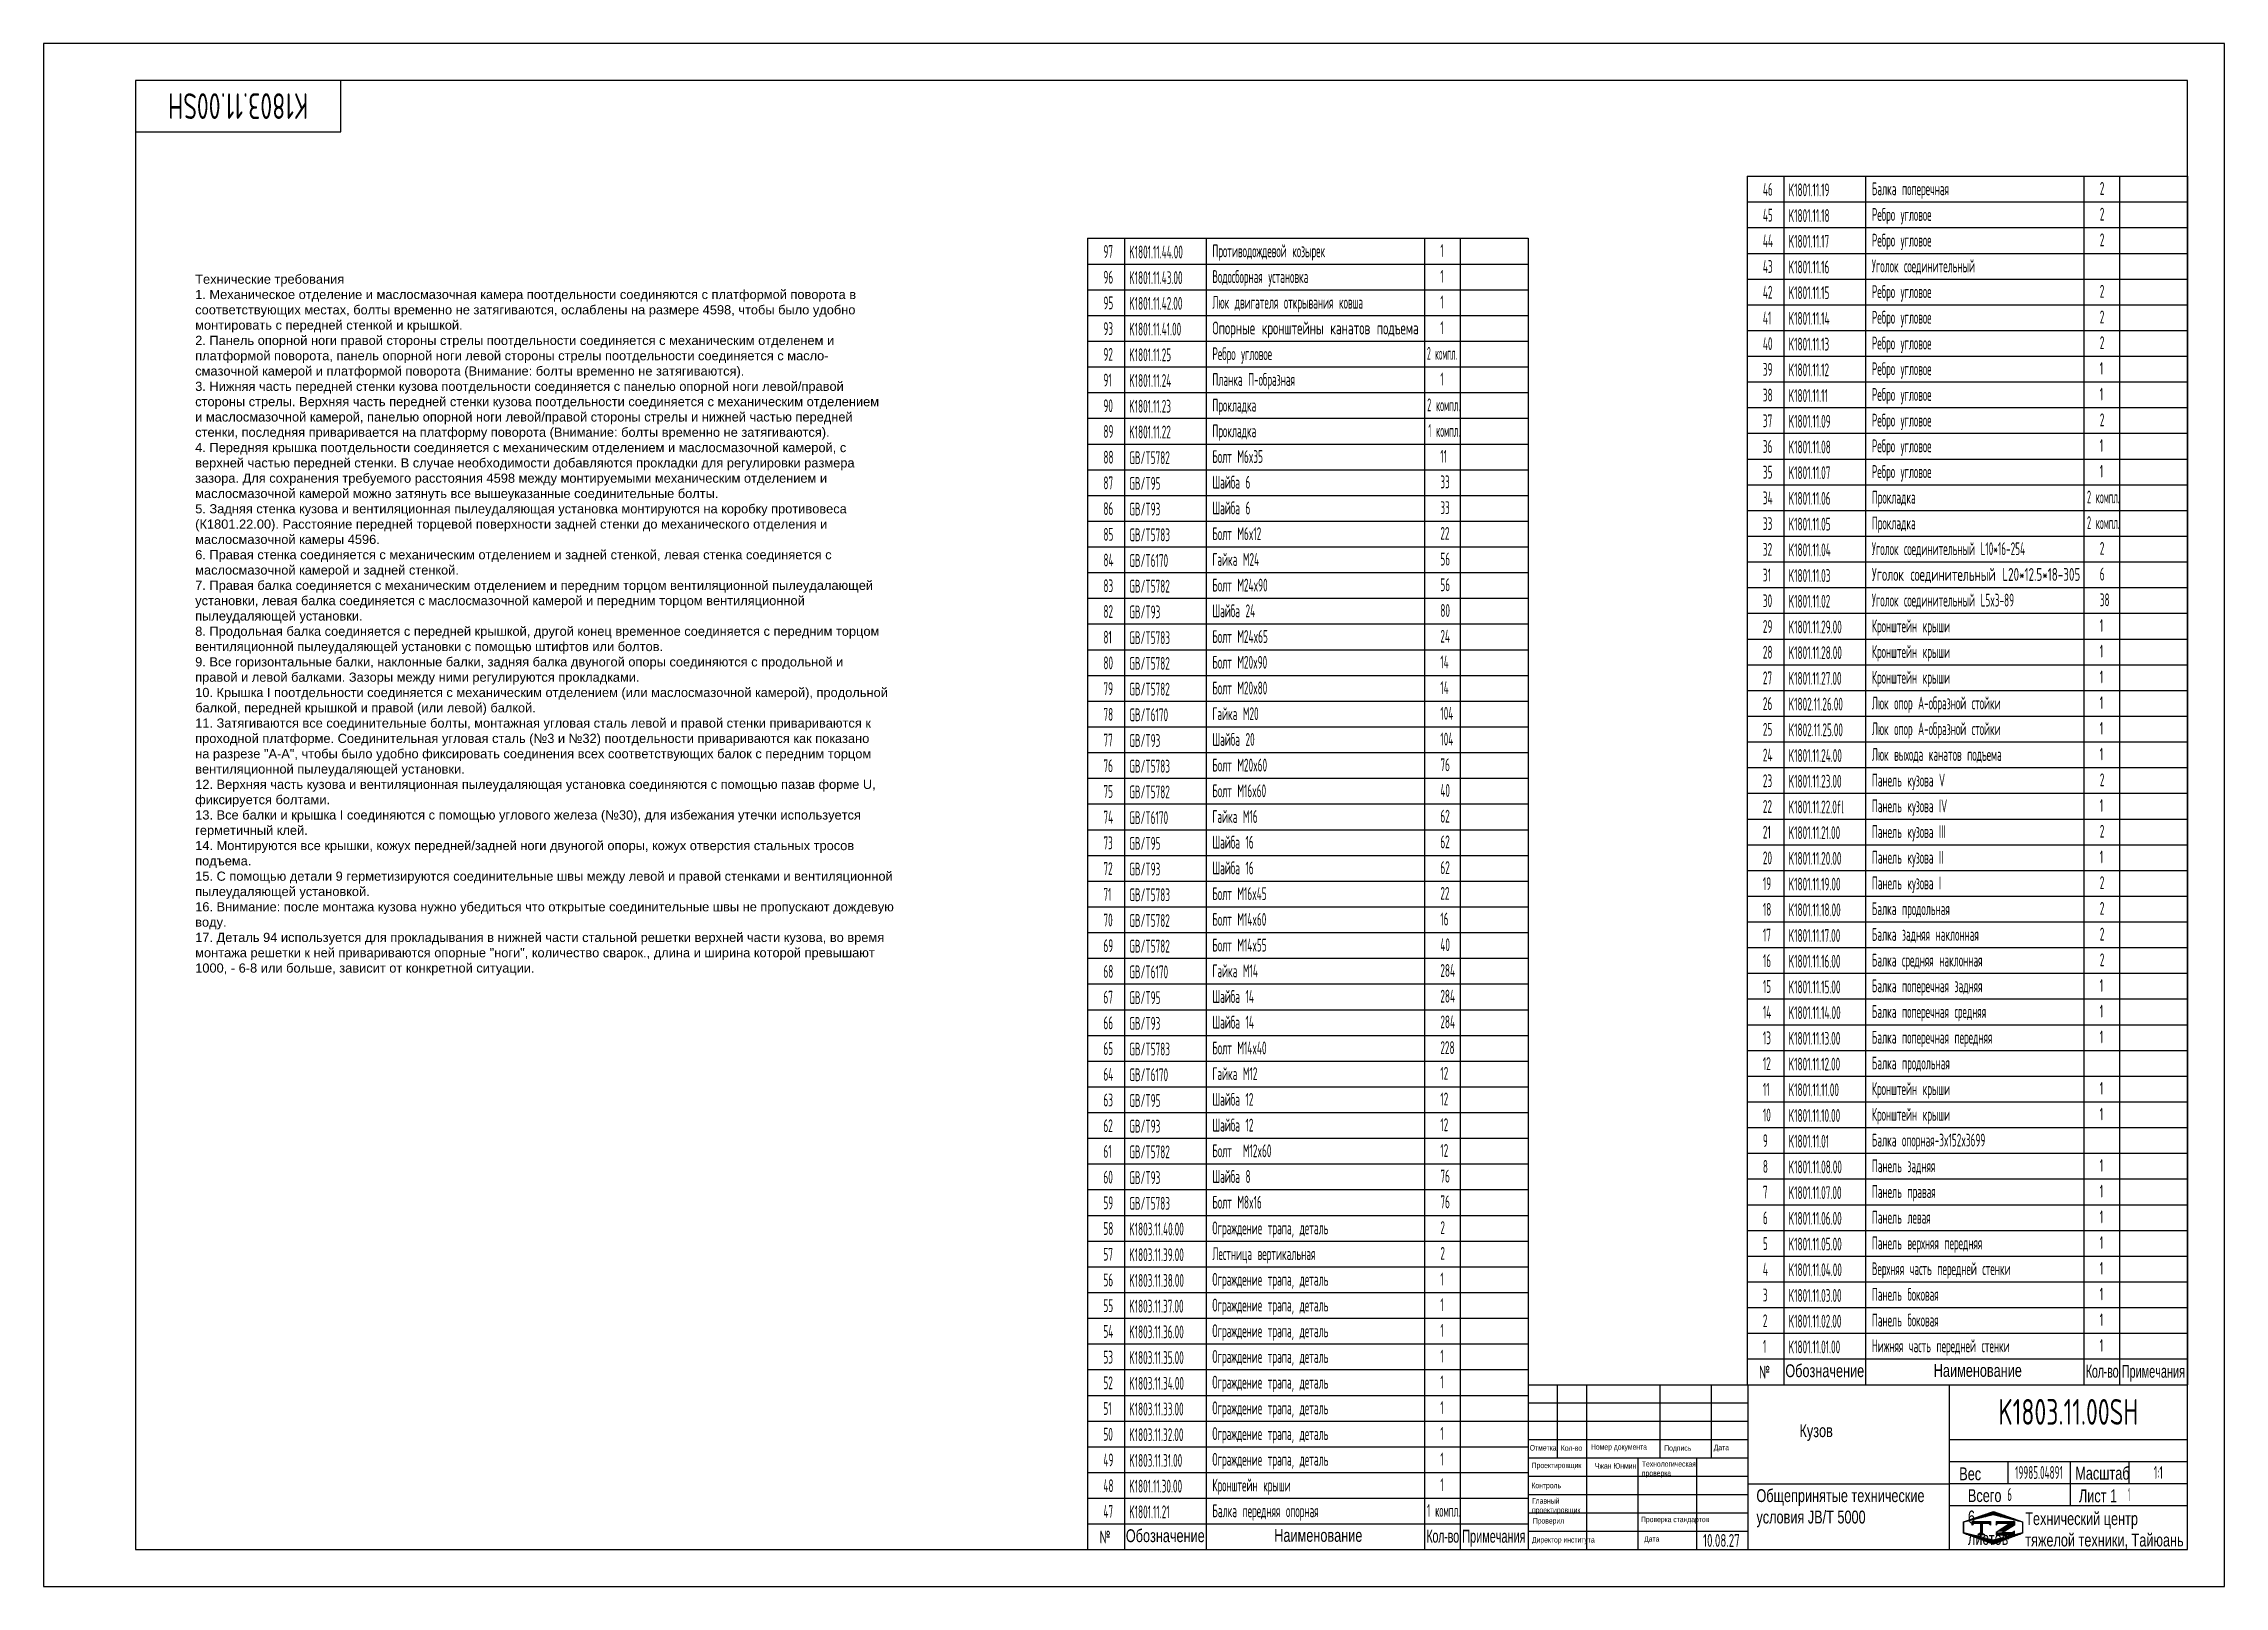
# Model space of a CAD drawing. Header units: millimetres. Extents: x -24 to 570, y 533 to 953.
import ezdxf
from ezdxf.enums import TextEntityAlignment as Align

# ---------------------------------------------------------------- set-up
doc = ezdxf.new("R2010")
doc.units = ezdxf.units.MM
doc.header["$LTSCALE"] = 10
doc.linetypes.add('F', pattern=[0.75, 0.5, -0.25])
for name, color, linetype in [('01', 7, 'Continuous'), ('02', 1, 'Continuous'), ('04', 2, 'F'), ('11', 3, 'Continuous'), ('THICK', 7, 'Continuous')]:
    doc.layers.add(name, color=color, linetype=linetype)
doc.styles.add('HZLIB', font='TXT.shx', dxfattribs={"width": 0.5, "height": 3.5})
doc.styles.get("Standard").update_dxf_attribs({"font": 'isocp', "width": 0.707, "bigfont": 'intecad.shx'})

msp = doc.modelspace()

# ---------------------------------------------------------------- texts
at = {"style": 'HZLIB', "width": 0.5}
for s, p in [('46', (444.59, 911.73)), ('K1801.11.19', (451.6, 911.6)), ('Балка поперечная', (474.27, 911.9)), ('2', (536.36, 911.99)), ('45', (444.59, 904.73)), ('K1801.11.18', (451.6, 904.6)), ('Ребро угловое', (474.27, 904.9)), ('2', (536.36, 904.99)), ('97', (264.96, 894.82)), ('K1801.11.44.00', (271.98, 894.69)), ('Противодождевой козырек', (294.64, 894.99)), ('1', (356.74, 895.08)), ('44', (444.59, 897.73)), ('K1801.11.17', (451.6, 897.6)), ('Ребро угловое', (474.27, 897.9)), ('2', (536.36, 897.99)), ('96', (264.96, 887.82)), ('K1801.11.43.00', (271.98, 887.69)), ('Водосборная установка', (294.64, 887.99)), ('1', (356.74, 888.08)), ('43', (444.59, 890.73)), ('K1801.11.16', (451.6, 890.6)), ('Уголок соединительный', (474.27, 890.9)), ('42', (444.59, 883.73)), ('K1801.11.15', (451.6, 883.6)), ('Ребро угловое', (474.27, 883.9)), ('2', (536.36, 883.99)), ('95', (264.96, 880.82)), ('K1801.11.42.00', (271.98, 880.69)), ('Люк двигателя открывания ковша', (294.64, 880.99)), ('1', (356.74, 881.08)), ('41', (444.59, 876.73)), ('K1801.11.14', (451.6, 876.6)), ('Ребро угловое', (474.27, 876.9)), ('2', (536.36, 876.99)), ('93', (264.96, 873.82)), ('K1801.11.41.00', (271.98, 873.69)), ('1', (356.74, 874.08)), ('40', (444.59, 869.73)), ('Ребро угловое', (474.27, 869.9)), ('2', (536.36, 869.99)), ('92', (264.96, 866.82)), ('K1801.11.25', (271.98, 866.69)), ('Ребро угловое', (294.64, 866.99)), ('K1801.11.13', (451.6, 869.6)), ('91', (264.96, 859.82)), ('K1801.11.24', (271.98, 859.69)), ('Планка П-образная', (294.64, 859.99)), ('1', (356.74, 860.08)), ('39', (444.59, 862.73)), ('K1801.11.12', (451.6, 862.6)), ('Ребро угловое', (474.27, 862.9)), ('1', (536.36, 862.99)), ('90', (264.96, 852.82)), ('K1801.11.23', (271.98, 852.69)), ('Прокладка', (294.64, 852.99)), ('38', (444.59, 855.73)), ('K1801.11.11', (451.6, 855.6)), ('Ребро угловое', (474.27, 855.9)), ('1', (536.36, 855.99)), ('Прокладка', (294.64, 845.99)), ('37', (444.59, 848.73)), ('K1801.11.09', (451.6, 848.6)), ('Ребро угловое', (474.27, 848.9)), ('2', (536.36, 848.99)), ('89', (264.96, 845.82)), ('K1801.11.22', (271.98, 845.69)), ('36', (444.59, 841.73)), ('K1801.11.08', (451.6, 841.6)), ('Ребро угловое', (474.27, 841.9)), ('1', (536.36, 841.99)), ('88', (264.96, 838.82)), ('GB/T5782', (271.98, 838.69)), ('Болт M6x35', (294.64, 838.99)), ('11', (356.74, 839.08)), ('35', (444.59, 834.73)), ('K1801.11.07', (451.6, 834.6)), ('Ребро угловое', (474.27, 834.9)), ('1', (536.36, 834.99)), ('87', (264.96, 831.82)), ('GB/T95', (271.98, 831.69)), ('Шайба 6', (294.64, 831.99)), ('33', (356.74, 832.08)), ('86', (264.96, 824.82)), ('GB/T93', (271.98, 824.69)), ('Шайба 6', (294.64, 824.99)), ('33', (356.74, 825.08)), ('34', (444.59, 827.73)), ('K1801.11.06', (451.6, 827.6)), ('Прокладка', (474.27, 827.9)), ('85', (264.96, 817.82)), ('GB/T5783', (271.98, 817.69)), ('Болт M6x12', (294.64, 817.99)), ('22', (356.74, 818.08)), ('33', (444.59, 820.73)), ('K1801.11.05', (451.6, 820.6)), ('Прокладка', (474.27, 820.9)), ('84', (264.96, 810.82)), ('GB/T6170', (271.98, 810.69)), ('Гайка M24', (294.64, 810.99)), ('56', (356.74, 811.08)), ('32', (444.59, 813.73)), ('K1801.11.04', (451.6, 813.6)), ('Уголок соединительный L10*16-254', (474.27, 813.9)), ('2', (536.36, 813.99)), ('31', (444.59, 806.73)), ('K1801.11.03', (451.6, 806.6)), ('6', (536.36, 806.99)), ('83', (264.96, 803.82)), ('GB/T5782', (271.98, 803.69)), ('Болт M24x90', (294.64, 803.99)), ('56', (356.74, 804.08)), ('30', (444.59, 799.73)), ('K1801.11.02', (451.6, 799.6)), ('Уголок соединительный L5x3-89', (474.27, 799.9)), ('38', (536.36, 799.99)), ('82', (264.96, 796.82)), ('GB/T93', (271.98, 796.69)), ('Шайба 24', (294.64, 796.99)), ('80', (356.74, 797.08)), ('29', (444.59, 792.73)), ('K1801.11.29.00', (451.6, 792.6)), ('Кронштейн крыши', (474.27, 792.9)), ('1', (536.36, 792.99)), ('81', (264.96, 789.82)), ('GB/T5783', (271.98, 789.69)), ('Болт M24x65', (294.64, 789.99)), ('24', (356.74, 790.08)), ('80', (264.96, 782.82)), ('GB/T5782', (271.98, 782.69)), ('Болт M20x90', (294.64, 782.99)), ('14', (356.74, 783.08)), ('28', (444.59, 785.73)), ('K1801.11.28.00', (451.6, 785.6)), ('Кронштейн крыши', (474.27, 785.9)), ('1', (536.36, 785.99)), ('79', (264.96, 775.82)), ('GB/T5782', (271.98, 775.69)), ('Болт M20x80', (294.64, 775.99)), ('14', (356.74, 776.08)), ('27', (444.59, 778.73)), ('K1801.11.27.00', (451.6, 778.6)), ('Кронштейн крыши', (474.27, 778.9)), ('1', (536.36, 778.99)), ('78', (264.96, 768.82)), ('GB/T6170', (271.98, 768.69)), ('Гайка M20', (294.64, 768.99)), ('104', (356.74, 769.08)), ('26', (444.59, 771.73)), ('K1802.11.26.00', (451.6, 771.6)), ('Люк опор А-образной стойки', (474.27, 771.9)), ('1', (536.36, 771.99)), ('25', (444.59, 764.73)), ('K1802.11.25.00', (451.6, 764.6)), ('Люк опор А-образной стойки', (474.27, 764.9)), ('1', (536.36, 764.99)), ('77', (264.96, 761.82)), ('GB/T93', (271.98, 761.69)), ('Шайба 20', (294.64, 761.99)), ('104', (356.74, 762.08)), ('24', (444.59, 757.73)), ('K1801.11.24.00', (451.6, 757.6)), ('Люк выхода канатов подъема', (474.27, 757.9)), ('1', (536.36, 757.99)), ('76', (264.96, 754.82)), ('GB/T5783', (271.98, 754.69)), ('Болт M20x60', (294.64, 754.99)), ('76', (356.74, 755.08)), ('Панель кузова V', (474.27, 750.9)), ('2', (536.36, 750.99)), ('75', (264.96, 747.82)), ('GB/T5782', (271.98, 747.69)), ('Болт M16x60', (294.64, 747.99)), ('40', (356.74, 748.08)), ('23', (444.59, 750.73)), ('K1801.11.23.00', (451.6, 750.6)), ('74', (264.96, 740.82)), ('GB/T6170', (271.98, 740.69)), ('Гайка M16', (294.64, 740.99)), ('62', (356.74, 741.08)), ('22', (444.59, 743.73)), ('K1801.11.22.0fl', (451.6, 743.6)), ('Панель кузова IV', (474.27, 743.9)), ('1', (536.36, 743.99)), ('73', (264.96, 733.82)), ('GB/T95', (271.98, 733.69)), ('Шайба 16', (294.64, 733.99)), ('62', (356.74, 734.08)), ('21', (444.59, 736.73)), ('K1801.11.21.00', (451.6, 736.6)), ('Панель кузова III', (474.27, 736.9)), ('2', (536.36, 736.99)), ('20', (444.59, 729.73)), ('K1801.11.20.00', (451.6, 729.6)), ('Панель кузова II', (474.27, 729.9)), ('1', (536.36, 729.99)), ('72', (264.96, 726.82)), ('GB/T93', (271.98, 726.69)), ('Шайба 16', (294.64, 726.99)), ('62', (356.74, 727.08)), ('19', (444.59, 722.73)), ('K1801.11.19.00', (451.6, 722.6)), ('Панель кузова I', (474.27, 722.9)), ('2', (536.36, 722.99)), ('71', (264.96, 719.82)), ('GB/T5783', (271.98, 719.69)), ('Болт M16x45', (294.64, 719.99)), ('22', (356.74, 720.08)), ('18', (444.59, 715.73)), ('K1801.11.18.00', (451.6, 715.6)), ('Балка продольная', (474.27, 715.9)), ('2', (536.36, 715.99)), ('70', (264.96, 712.82)), ('GB/T5782', (271.98, 712.69)), ('Болт M14x60', (294.64, 712.99)), ('16', (356.74, 713.08)), ('69', (264.96, 705.82)), ('GB/T5782', (271.98, 705.69)), ('Болт M14x55', (294.64, 705.99)), ('40', (356.74, 706.08)), ('17', (444.59, 708.73)), ('K1801.11.17.00', (451.6, 708.6)), ('Балка задняя наклонная', (474.27, 708.9)), ('2', (536.36, 708.99)), ('68', (264.96, 698.82)), ('GB/T6170', (271.98, 698.69)), ('Гайка M14', (294.64, 698.99)), ('284', (356.74, 699.08)), ('16', (444.59, 701.73)), ('K1801.11.16.00', (451.6, 701.6)), ('Балка средняя наклонная', (474.27, 701.9)), ('2', (536.36, 701.99)), ('67', (264.96, 691.82)), ('GB/T95', (271.98, 691.69)), ('Шайба 14', (294.64, 691.99)), ('284', (356.74, 692.08)), ('15', (444.59, 694.73)), ('K1801.11.15.00', (451.6, 694.6)), ('Балка поперечная задняя', (474.27, 694.9)), ('1', (536.36, 694.99)), ('14', (444.59, 687.73)), ('K1801.11.14.00', (451.6, 687.6)), ('Балка поперечная средняя', (474.27, 687.9)), ('1', (536.36, 687.99)), ('66', (264.96, 684.82)), ('GB/T93', (271.98, 684.69)), ('Шайба 14', (294.64, 684.99)), ('284', (356.74, 685.08)), ('13', (444.59, 680.73)), ('K1801.11.13.00', (451.6, 680.6)), ('Балка поперечная передняя', (474.27, 680.9)), ('1', (536.36, 680.99)), ('65', (264.96, 677.82)), ('GB/T5783', (271.98, 677.69)), ('Болт M14x40', (294.64, 677.99)), ('228', (356.74, 678.08)), ('12', (444.59, 673.73)), ('Балка продольная', (474.27, 673.9)), ('64', (264.96, 670.82)), ('GB/T6170', (271.98, 670.69)), ('Гайка M12', (294.64, 670.99)), ('12', (356.74, 671.08)), ('K1801.11.12.00', (451.6, 673.6)), ('63', (264.96, 663.82)), ('GB/T95', (271.98, 663.69)), ('Шайба 12', (294.64, 663.99)), ('12', (356.74, 664.08)), ('11', (444.59, 666.73)), ('K1801.11.11.00', (451.6, 666.6)), ('Кронштейн крыши', (474.27, 666.9)), ('1', (536.36, 666.99)), ('62', (264.96, 656.82)), ('GB/T93', (271.98, 656.69)), ('Шайба 12', (294.64, 656.99)), ('12', (356.74, 657.08)), ('10', (444.59, 659.73)), ('K1801.11.10.00', (451.6, 659.6)), ('Кронштейн крыши', (474.27, 659.9)), ('1', (536.36, 659.99)), ('Болт  M12x60', (294.64, 649.99)), ('12', (356.74, 650.08)), ('9', (444.59, 652.73)), ('K1801.11.01', (451.6, 652.6)), ('Балка опорная-3x152x3699', (474.27, 652.9)), ('61', (264.96, 649.82)), ('GB/T5782', (271.98, 649.69)), ('8', (444.59, 645.73)), ('K1801.11.08.00', (451.6, 645.6)), ('Панель задняя', (474.27, 645.9)), ('1', (536.36, 645.99)), ('60', (264.96, 642.82)), ('GB/T93', (271.98, 642.69)), ('Шайба 8', (294.64, 642.99)), ('76', (356.74, 643.08)), ('7', (444.59, 638.73)), ('K1801.11.07.00', (451.6, 638.6)), ('Панель правая', (474.27, 638.9)), ('1', (536.36, 638.99)), ('59', (264.96, 635.82)), ('GB/T5783', (271.98, 635.69)), ('Болт M8x16', (294.64, 635.99)), ('76', (356.74, 636.08)), ('58', (264.96, 628.82)), ('K1803.11.40.00', (271.98, 628.69)), ('Ограждение трапа, деталь', (294.64, 628.99)), ('2', (356.74, 629.08)), ('6', (444.59, 631.73)), ('K1801.11.06.00', (451.6, 631.6)), ('Панель левая', (474.27, 631.9)), ('1', (536.36, 631.99)), ('57', (264.96, 621.82)), ('K1803.11.39.00', (271.98, 621.69)), ('Лестница вертикальная', (294.64, 621.99)), ('2', (356.74, 622.08)), ('5', (444.59, 624.73)), ('K1801.11.05.00', (451.6, 624.6)), ('Панель верхняя передняя', (474.27, 624.9)), ('1', (536.36, 624.99)), ('56', (264.96, 614.82)), ('K1803.11.38.00', (271.98, 614.69)), ('Ограждение трапа, деталь', (294.64, 614.99)), ('1', (356.74, 615.08)), ('4', (444.59, 617.73)), ('K1801.11.04.00', (451.6, 617.6)), ('Верхняя часть передней стенки', (474.27, 617.9)), ('1', (536.36, 617.99)), ('3', (444.59, 610.73)), ('K1801.11.03.00', (451.6, 610.6)), ('Панель боковая', (474.27, 610.9)), ('1', (536.36, 610.99)), ('55', (264.96, 607.82)), ('K1803.11.37.00', (271.98, 607.69)), ('Ограждение трапа, деталь', (294.64, 607.99)), ('1', (356.74, 608.08)), ('2', (444.59, 603.73)), ('K1801.11.02.00', (451.6, 603.6)), ('Панель боковая', (474.27, 603.9)), ('1', (536.36, 603.99)), ('54', (264.96, 600.82)), ('K1803.11.36.00', (271.98, 600.69)), ('Ограждение трапа, деталь', (294.64, 600.99)), ('1', (356.74, 601.08)), ('1', (444.59, 596.73)), ('K1801.11.01.00', (451.6, 596.6)), ('Нижняя часть передней стенки', (474.27, 596.9)), ('1', (536.36, 596.99)), ('53', (264.96, 593.82)), ('K1803.11.35.00', (271.98, 593.69)), ('Ограждение трапа, деталь', (294.64, 593.99)), ('1', (356.74, 594.08)), ('52', (264.96, 586.82)), ('K1803.11.34.00', (271.98, 586.69)), ('Ограждение трапа, деталь', (294.64, 586.99)), ('1', (356.74, 587.08)), ('51', (264.96, 579.82)), ('K1803.11.33.00', (271.98, 579.69)), ('Ограждение трапа, деталь', (294.64, 579.99)), ('1', (356.74, 580.08)), ('50', (264.96, 572.82)), ('K1803.11.32.00', (271.98, 572.69)), ('Ограждение трапа, деталь', (294.64, 572.99)), ('1', (356.74, 573.08)), ('49', (264.96, 565.82)), ('K1803.11.31.00', (271.98, 565.69)), ('Ограждение трапа, деталь', (294.64, 565.99)), ('1', (356.74, 566.08)), ('48', (264.96, 558.82)), ('K1801.11.30.00', (271.98, 558.69)), ('Кронштейн крыши', (294.64, 558.99)), ('1', (356.74, 559.08)), ('47', (264.96, 551.82)), ('K1801.11.21', (271.98, 551.69)), ('Балка передняя опорная', (294.64, 551.99))]:
    msp.add_text(s, height=3.5, dxfattribs=at).set_placement(p)
at = {"style": 'HZLIB'}
for s, width, p, p2 in [('Опорные кронштейны канатов подъема', 0.476841, (294.64, 873.99), (350.83, 873.99)), ('2 компл.', 0.333659, (353.11, 867.08), (361.28, 867.08)), ('2 компл.', 0.365208, (353.15, 853.08), (362.1, 853.08)), ('1 компл.', 0.370032, (353.47, 846.08), (362.1, 846.08)), ('2 компл.', 0.361009, (532.88, 827.99), (541.73, 827.99)), ('2 компл.', 0.361009, (532.88, 820.99), (541.73, 820.99)), ('Уголок соединительный L20*12.5*18-305', 0.467906, (474.27, 806.9), (531.04, 806.9)), ('1 компл.', 0.384914, (353.12, 552.08), (362.1, 552.08))]:
    msp.add_text(s, height=3.5, dxfattribs=dict(at, width=width)).set_placement(p, p2, align=Align.FIT)
at = {"attachment_point": 1}
for s, insert, char_height in [('{\\fArial|b0|i0|c204|p34;\\W1;\\C3;Технические требования\\P1. Механическое отделение и маслосмазочная камера поотдельности соединяются с платформой поворота в\\Pсоответствующих местах, болты временно не затягиваются, ослаблены на размере 4598, чтобы было удобно \\Pмонтировать с передней стенкой и крышкой.\\P2. Панель опорной ноги правой стороны стрелы поотдельности соединяется с механическим отделенем и \\Pплатформой поворота, панель опорной ноги левой стороны стрелы поотдельности соединяется с масло-\\Pсмазочной камерой и платформой поворота (Внимание: болты временно не затягиваются).\\P3. Нижняя часть передней стенки кузова поотдельности соединяется с панелью опорной ноги левой/правой\\Pстороны стрелы. Верхняя часть передней стенки кузова поотдельности соединяется с механическим отделением\\Pи маслосмазочной камерой, панелью опорной ноги левой/правой стороны стрелы и нижней частью передней\\Pстенки, последняя приваривается на платформу поворота (Внимание: болты временно не затягиваются).\\P4. Передняя крышка поотдельности соединяется с механическим отделением и маслосмазочной камерой, с\\Pверхней частью передней стенки. В случае необходимости добавляются прокладки для регулировки размера\\Pзазора. Для сохранения требуемого расстояния 4598 между монтируемыми механическим отделением и \\Pмаслосмазочной камерой можно затянуть все вышеуказанные соединительные болты.\\P5. Задняя стенка кузова и вентиляционная пылеудаляющая установка монтируются на коробку противовеса\\P(К1801.22.00). Расстояние передней торцевой поверхности задней стенки до механического отделения и\\Pмаслосмазочной камеры 4596.\\P6. Правая стенка соединяется с механическим отделением и задней стенкой, левая стенка соединяется с \\Pмаслосмазочной камерой и задней стенкой.\\P7. Правая балка соединяется с механическим отделением и передним торцом вентиляционной пылеудалающей\\Pустановки, левая балка соединяется с маслосмазочной камерой и передним торцом вентиляционной\\Pпылеудаляющей установки.\\P8. Продольная балка соединяется с передней крышкой, другой конец временное соединяется с передним торцом\\Pвентиляционной пылеудаляющей установки с помощью штифтов или болтов.\\P9. Все горизонтальные балки, наклонные балки, задняя балка двуногой опоры соединяются с продольной и \\Pправой и левой балками. Зазоры между ними регулируются прокладками.\\P10. Крышка \\fArial|b0|i0|c0|p34;I \\fArial|b0|i0|c204|p34;поотдельности соединяется с механическим отделением (или маслосмазочной камерой), продольной\\Pбалкой, передней крышкой и правой (или левой) балкой.\\P11. Затягиваются все соединительные болты, монтажная угловая сталь левой и правой стенки привариваются к\\Pпроходной платформе. Соединительная угловая сталь (№3 и №32) поотдельности привариваются как показано\\Pна разрезе "А-А", чтобы было удобно фиксировать соединения всех соответствующих балок с передним торцом\\Pвентиляционной пылеудаляющей установки.\\P12. Верхняя часть кузова и вентиляционная пылеудаляющая установка соединяются с помощью пазав форме \\fArial|b0|i0|c0|p34;U\\fArial|b0|i0|c204|p34;, \\Pфиксируется болтами.\\P13. Все балки и крышка \\fArial|b0|i0|c0|p34;I \\fArial|b0|i0|c204|p34;соединяются с помощью углового железа (№30), для избежания утечки используется\\Pгерметичный клей.\\P14. Монтируются все крышки, кожух передней/задней ноги двуногой опоры, кожух отверстия стальных тросов\\Pподъема.\\P15. С помощью детали 9 герметизируются соединительные швы между левой и правой стенками и вентиляционной\\Pпылеудаляющей установкой.\\P16. Внимание: после монтажа кузова нужно убедиться что открытые соединительные швы не пропускают дождевую\\Pводу.\\P17. Деталь 94 используется для прокладывания в нижней части стальной решетки верхней части кузова, во время\\Pмонтажа решетки к ней привариваются опорные "ноги", количество сварок., длина и ширина которой превышают\\P1000, - 6-8 или больше, зависит от конкретной ситуации.}', (17.58, 890.29), 2.5), ('{\\Fisocp,intecad|c204;№}', (443.56, 593.23), 3.5), ('{\\fArial|b0|i0|c204|p34;Обозначение}', (450.7, 593.61), 3.5), ('{\\fArial|b0|i0|c204|p34;Наименование}', (491.13, 593.69), 3.5), ('{\\fArial|b0|i0|c204|p34;\\W0.607;\\T0.95;Кол-во}', (532.56, 593.48), 3.5), ('{\\fArial|b0|i0|c204|p34;\\W0.607;Примечания}', (542.33, 593.46), 3.5), ('{\\fArial|b0|i0|c204|p34;\\C3;Кузов}', (454.56, 577.28), 3.5), ('{\\fArial|b0|i0|c204|p34;Отметка}', (381.09, 571.64), 1.5), ('{\\fArial|b0|i0|c204|p34;Кол-во}', (389.55, 571.57), 1.5), ('{\\fArial|b0|i0|c204|p34;Номер документа}', (397.77, 571.87), 1.5), ('{\\fArial|b0|i0|c204|p34;Подпись}', (417.72, 571.57), 1.5), ('{\\fArial|b0|i0|c204|p34;Дата}', (431.2, 571.72), 1.5), ('{\\fArial|b0|i0|c204|p34;Проектировщик}', (381.63, 566.85), 1.5), ('{\\fArial|b0|i0|c204|p34;\\C3;Чжан Юнмин}', (398.84, 566.7), 1.5), ('{\\fArial|b0|i0|c204|p34;Технологическая\\Pпроверка}', (411.63, 567.23), 1.5), ('{\\fArial|b0|i0|c204|p34;Вес}', (498.08, 565.55), 3.5), ('{\\fArial|b0|i0|c204|p34;Масштаб}', (529.68, 565.71), 3.5), ('{\\fArial|b0|i0|c204|p34;Контроль}', (381.55, 561.37), 1.5), ('{\\fArial|b0|i0|c204|p34;Общепринятые технические\\Pусловия \\fArial|b0|i0|c0|p34;JB/T 5000}', (442.83, 559.61), 3.5), ('{\\fArial|b0|i0|c204|p34;Лист 1}', (530.67, 559.54), 3.5), ('{\\fArial|b0|i0|c204|p34;Главный\\Pпроектировщик}', (381.7, 557.19), 1.5), ('{\\fArial|b0|i0|c204|p34;Технический центр\\Pтяжелой техники, Тайюань}', (516.05, 553.35), 3.5), ('{\\Fisocp,intecad|c204;№}', (263.93, 548.32), 3.5), ('{\\fArial|b0|i0|c204|p34;Обозначение}', (271.07, 548.7), 3.5), ('{\\fArial|b0|i0|c204|p34;Наименование}', (311.5, 548.79), 3.5), ('{\\fArial|b0|i0|c204|p34;\\W0.607;\\T0.95;Кол-во}', (352.93, 548.57), 3.5), ('{\\fArial|b0|i0|c204|p34;\\W0.607;Примечания}', (362.7, 548.55), 3.5), ('{\\fArial|b0|i0|c204|p34;Директор института}', (381.7, 546.59), 1.5), ('{\\fArial|b0|i0|c204|p34;Проверил}', (381.93, 551.76), 1.5), ('{\\fArial|b0|i0|c204|p34;Проверка стандартов}', (411.4, 552.14), 1.5), ('{\\fArial|b0|i0|c204|p34;Дата}', (412.24, 546.82), 1.5)]:
    msp.add_mtext(s, dxfattribs=dict(at, insert=insert, char_height=char_height))
at = {"insert": (500.44, 559.62), "char_height": 3.5, "width": 0.1523, "attachment_point": 1}
msp.add_mtext('{\\fArial|b0|i0|c204|p34;Всего 6 листов}', dxfattribs=at)
at = {"layer": '11', "width": 0.693499}
msp.add_text('K1803.11.00SH', height=7, rotation=180, dxfattribs=at).set_placement((48.36, 939.66), (10.23, 939.66), align=Align.FIT)
at = {"layer": '11'}
for s, height, width, p, p2 in [('K1803.11.00SH', 7, 0.693499, (508.73, 577.16), (546.86, 577.16)), ('19985.04891', 3.5, 0.541403, (513.29, 562.41), (526.29, 562.41)), ('1:1', 3.5, 0.614783, (551.06, 562.41), (553.53, 562.41)), ('6', 3.5, 0.600695, (511.16, 556.41), (512.42, 556.41)), ('1', 3.5, 0.404, (544.05, 556.41), (544.54, 556.41)), ('10.08.27', 3.5, 0.642055, (428.29, 543.91), (438.29, 543.91))]:
    msp.add_text(s, height=height, dxfattribs=dict(at, width=width)).set_placement(p, p2, align=Align.FIT)

# ---------------------------------------------------------------- blocks, each defined once
blk = doc.blocks.new('*U15', base_point=(251.96, 168.31))
at = {"layer": '01'}
for p, q in [((251.96, 168.31), (251.96, 182.31)), ((195.96, 168.31), (251.96, 168.31))]:
    blk.add_line(p, q, dxfattribs=at)
blk = doc.blocks.new('*U16')
at = {"layer": '04'}
blk.add_blockref('*U15', (0, 0), dxfattribs=at)
blk = doc.blocks.new('*U17')
at = {"layer": '01'}
for points in [[(584, 410), (25, 410)], [(25, 410), (25, 10)], [(584, 10), (584, 410)], [(25, 10), (584, 10)]]:
    blk.add_lwpolyline(points, dxfattribs=at)
at = {"layer": '02'}
for points in [[(594, 420), (0, 420)], [(0, 420), (0, 0)], [(594, 0), (594, 420)], [(0, 0), (594, 0)]]:
    blk.add_lwpolyline(points, dxfattribs=at)
blk = doc.blocks.new('*X124')
at = {"color": 0}
for p, q in [((127.06, 7.8), (132.06, 7.8)), ((127.06, 7.5), (132.06, 7.5)), ((127.06, 7.2), (127.32, 7.2)), ((128.77, 6), (130.57, 6)), ((129.23, 6.3), (131.04, 6.3)), ((129.7, 6.6), (131.51, 6.6)), ((130.16, 6.9), (131.98, 6.9)), ((130.62, 7.2), (132.06, 7.2)), ((127.84, 5.4), (129.64, 5.4)), ((128.3, 5.7), (130.1, 5.7))]:
    blk.add_line(p, q, dxfattribs=at)
blk = doc.blocks.new('*X125')
at = {"color": 0}
for p, q in [((127.06, 4.8), (132.06, 4.8)), ((127.06, 4.5), (132.06, 4.5)), ((131.84, 5.1), (132.06, 5.1))]:
    blk.add_line(p, q, dxfattribs=at)
blk = doc.blocks.new('*X123')
at = {"color": 0}
for p, q in [((122.34, 4.5), (123.72, 4.5)), ((122.82, 4.8), (123.24, 4.8))]:
    blk.add_line(p, q, dxfattribs=at)
blk = doc.blocks.new('*X122')
at = {"color": 0}
for p, q in [((120.53, 7.8), (125.53, 7.8)), ((120.53, 7.5), (125.53, 7.5)), ((120.53, 7.2), (120.79, 7.2)), ((125.27, 7.2), (125.53, 7.2))]:
    blk.add_line(p, q, dxfattribs=at)
blk = doc.blocks.new('*X121')
at = {"color": 0}
for p, q in [((118.22, 7.8), (118.32, 7.8)), ((118.22, 7.5), (118.27, 7.5)), ((118.22, 7.2), (118.27, 7.2)), ((118.22, 6.9), (118.27, 6.9)), ((118.22, 6.6), (118.27, 6.6)), ((118.22, 6.3), (118.27, 6.3)), ((118.22, 6), (118.27, 6)), ((118.94, 8.1), (119.52, 8.1)), ((119.8, 8.4), (120.72, 8.4)), ((120.66, 8.7), (121.92, 8.7)), ((121.52, 9), (123.12, 9)), ((122.38, 9.3), (124.32, 9.3)), ((123.24, 9.6), (125.52, 9.6)), ((124.1, 9.9), (128.52, 9.9)), ((124.97, 10.2), (127.67, 10.2)), ((125.83, 10.5), (126.82, 10.5)), ((127.02, 9.6), (129.37, 9.6)), ((128.22, 9.3), (130.22, 9.3)), ((129.42, 9), (131.07, 9)), ((130.62, 8.7), (131.92, 8.7)), ((131.82, 8.4), (132.77, 8.4)), ((133.02, 8.1), (133.62, 8.1)), ((134.22, 7.8), (134.32, 7.8)), ((134.27, 7.5), (134.32, 7.5)), ((134.27, 7.2), (134.32, 7.2)), ((134.27, 6.9), (134.32, 6.9)), ((134.27, 6.6), (134.32, 6.6)), ((134.27, 6.3), (134.32, 6.3)), ((134.27, 6), (134.32, 6)), ((118.22, 5.7), (118.27, 5.7)), ((118.22, 5.4), (118.27, 5.4)), ((118.22, 5.1), (118.27, 5.1)), ((118.22, 4.8), (118.27, 4.8)), ((118.79, 4.5), (119.42, 4.5)), ((119.61, 4.2), (120.62, 4.2)), ((120.43, 3.9), (121.82, 3.9)), ((121.26, 3.6), (123.02, 3.6)), ((122.08, 3.3), (124.22, 3.3)), ((122.91, 3), (125.42, 3)), ((123.73, 2.7), (128.89, 2.7)), ((124.55, 2.4), (128.07, 2.4)), ((125.38, 2.1), (127.26, 2.1)), ((126.2, 1.8), (126.45, 1.8)), ((127.12, 3), (129.7, 3)), ((128.32, 3.3), (130.51, 3.3)), ((129.52, 3.6), (131.32, 3.6)), ((130.72, 3.9), (132.14, 3.9)), ((131.92, 4.2), (132.95, 4.2)), ((133.12, 4.5), (133.76, 4.5)), ((134.27, 5.7), (134.32, 5.7)), ((134.27, 5.4), (134.32, 5.4)), ((134.27, 5.1), (134.32, 5.1)), ((134.27, 4.8), (134.32, 4.8))]:
    blk.add_line(p, q, dxfattribs=at)

# ---------------------------------------------------------------- linework, layer by layer
for p, q in [((440.29, 917.07), (440.29, 588.07)), ((440.29, 917.07), (560.29, 917.07)), ((450.29, 917.07), (450.29, 588.07)), ((472.57, 917.07), (472.57, 588.07)), ((532.04, 917.07), (532.04, 588.07)), ((541.73, 917.07), (541.73, 588.07)), ((560.29, 917.07), (560.29, 588.07)), ((440.29, 910.07), (560.29, 910.07)), ((440.29, 903.07), (560.29, 903.07)), ((260.67, 900.16), (260.67, 543.16)), ((260.67, 900.16), (380.67, 900.16)), ((270.67, 900.16), (270.67, 543.16)), ((292.94, 900.16), (292.94, 543.16)), ((352.42, 900.16), (352.42, 543.16)), ((362.1, 900.16), (362.1, 543.16)), ((380.67, 900.16), (380.67, 543.16)), ((260.67, 893.16), (380.67, 893.16)), ((440.29, 896.07), (560.29, 896.07)), ((260.67, 886.16), (380.67, 886.16)), ((440.29, 889.07), (560.29, 889.07)), ((260.67, 879.16), (380.67, 879.16)), ((440.29, 882.07), (560.29, 882.07)), ((440.29, 875.07), (560.29, 875.07)), ((260.67, 872.16), (380.67, 872.16)), ((440.29, 868.07), (560.29, 868.07)), ((260.67, 865.16), (380.67, 865.16)), ((260.67, 858.16), (380.67, 858.16)), ((440.29, 861.07), (560.29, 861.07)), ((260.67, 851.16), (380.67, 851.16)), ((440.29, 854.07), (560.29, 854.07)), ((260.67, 844.16), (380.67, 844.16)), ((440.29, 847.07), (560.29, 847.07)), ((440.29, 840.07), (560.29, 840.07)), ((260.67, 837.16), (380.67, 837.16)), ((440.29, 833.07), (560.29, 833.07)), ((260.67, 830.16), (380.67, 830.16)), ((440.29, 826.07), (560.29, 826.07)), ((260.67, 823.16), (380.67, 823.16)), ((260.67, 816.16), (380.67, 816.16)), ((440.29, 819.07), (560.29, 819.07)), ((260.67, 809.16), (380.67, 809.16)), ((440.29, 812.07), (560.29, 812.07)), ((260.67, 802.16), (380.67, 802.16)), ((440.29, 805.07), (560.29, 805.07)), ((440.29, 798.07), (560.29, 798.07)), ((260.67, 795.16), (380.67, 795.16)), ((440.29, 791.07), (560.29, 791.07)), ((260.67, 788.16), (380.67, 788.16)), ((260.67, 781.16), (380.67, 781.16)), ((440.29, 784.07), (560.29, 784.07)), ((260.67, 774.16), (380.67, 774.16)), ((440.29, 777.07), (560.29, 777.07)), ((260.67, 767.16), (380.67, 767.16)), ((440.29, 770.07), (560.29, 770.07)), ((440.29, 763.07), (560.29, 763.07)), ((260.67, 760.16), (380.67, 760.16)), ((260.67, 760.16), (380.67, 760.16)), ((260.67, 760.16), (380.67, 760.16)), ((440.29, 756.07), (560.29, 756.07)), ((260.67, 753.16), (380.67, 753.16)), ((260.67, 753.16), (380.67, 753.16)), ((440.29, 749.07), (560.29, 749.07)), ((260.67, 746.16), (380.67, 746.16)), ((260.67, 746.16), (380.67, 746.16)), ((260.67, 739.16), (380.67, 739.16)), ((260.67, 739.16), (380.67, 739.16)), ((440.29, 742.07), (560.29, 742.07)), ((260.67, 732.16), (380.67, 732.16)), ((260.67, 732.16), (380.67, 732.16)), ((440.29, 735.07), (560.29, 735.07)), ((260.67, 725.16), (380.67, 725.16)), ((260.67, 725.16), (380.67, 725.16)), ((440.29, 728.07), (560.29, 728.07)), ((440.29, 721.07), (560.29, 721.07)), ((260.67, 718.16), (380.67, 718.16)), ((440.29, 714.07), (560.29, 714.07)), ((260.67, 711.16), (380.67, 711.16)), ((440.29, 707.07), (560.29, 707.07)), ((260.67, 704.16), (380.67, 704.16)), ((260.67, 697.16), (380.67, 697.16)), ((440.29, 700.07), (560.29, 700.07)), ((260.67, 690.16), (380.67, 690.16)), ((440.29, 693.07), (560.29, 693.07)), ((260.67, 683.16), (380.67, 683.16)), ((440.29, 686.07), (560.29, 686.07)), ((440.29, 679.07), (560.29, 679.07)), ((260.67, 676.16), (380.67, 676.16)), ((440.29, 672.07), (560.29, 672.07)), ((260.67, 669.16), (380.67, 669.16)), ((260.67, 662.16), (380.67, 662.16)), ((440.29, 665.07), (560.29, 665.07)), ((260.67, 655.16), (380.67, 655.16)), ((440.29, 658.07), (560.29, 658.07)), ((260.67, 648.16), (380.67, 648.16)), ((440.29, 651.07), (560.29, 651.07)), ((440.29, 644.07), (560.29, 644.07)), ((260.67, 641.16), (380.67, 641.16)), ((440.29, 637.07), (560.29, 637.07)), ((260.67, 634.16), (380.67, 634.16)), ((440.29, 630.07), (560.29, 630.07)), ((260.67, 627.16), (380.67, 627.16)), ((260.67, 620.16), (380.67, 620.16)), ((440.29, 623.07), (560.29, 623.07)), ((260.67, 613.16), (380.67, 613.16)), ((440.29, 616.07), (560.29, 616.07)), ((260.67, 606.16), (380.67, 606.16)), ((440.29, 609.07), (560.29, 609.07)), ((440.29, 602.07), (560.29, 602.07)), ((260.67, 599.16), (380.67, 599.16)), ((260.67, 599.16), (380.67, 599.16)), ((440.29, 595.07), (560.29, 595.07)), ((260.67, 592.16), (380.67, 592.16)), ((440.29, 588.07), (560.29, 588.07)), ((260.67, 585.16), (380.67, 585.16)), ((260.67, 578.16), (380.67, 578.16)), ((260.67, 571.16), (380.67, 571.16)), ((260.67, 564.16), (380.67, 564.16)), ((260.67, 557.16), (380.67, 557.16)), ((260.67, 550.16), (380.67, 550.16)), ((260.67, 543.16), (380.67, 543.16))]:
    msp.add_line(p, q)
at = {"layer": 'THICK'}
for p, q in [((380.67, 588.07), (560.29, 588.07)), ((388.65, 588.04), (388.65, 588.07)), ((388.65, 568.11), (388.65, 588.07)), ((396.63, 543.16), (396.63, 588.07)), ((416.59, 568.11), (416.59, 588.07)), ((430.56, 568.11), (430.56, 588.07)), ((440.54, 543.16), (440.54, 588.07)), ((495.43, 543.16), (495.43, 588.07)), ((560.29, 543.16), (560.29, 588.07)), ((380.67, 573.1), (440.54, 573.1)), ((495.43, 573.1), (560.29, 573.1)), ((380.67, 568.11), (440.54, 568.11)), ((410.61, 543.16), (410.61, 568.11)), ((426.57, 543.16), (426.57, 568.11)), ((495.43, 567.11), (560.29, 567.11)), ((511.4, 561.12), (511.4, 567.11)), ((528.36, 555.13), (528.36, 567.11)), ((544.33, 561.12), (544.33, 567.11)), ((440.54, 561.04), (495.43, 561.04)), ((495.43, 561.12), (560.29, 561.12)), ((495.43, 555.13), (560.29, 555.13)), ((380.67, 543.16), (560.29, 543.16))]:
    msp.add_line(p, q, dxfattribs=at)
at = {"layer": 'THICK', "color": 3}
for p, q in [((380.67, 583.08), (440.54, 583.08)), ((380.67, 578.09), (440.54, 578.09)), ((380.67, 563.12), (440.54, 563.12)), ((380.67, 558.13), (440.54, 558.13)), ((380.67, 553.14), (440.54, 553.14)), ((499.27, 550.75), (507.36, 553.57)), ((499.33, 550.69), (507.31, 552.68)), ((507.31, 552.68), (515.29, 550.69)), ((507.36, 553.57), (515.34, 550.75)), ((380.67, 548.15), (440.54, 548.15)), ((499.27, 547.61), (499.27, 550.75)), ((507.36, 544.67), (499.27, 547.61)), ((499.33, 547.69), (499.33, 550.69)), ((507.31, 545.7), (499.33, 547.69)), ((501.58, 549.85), (501.58, 550.84)), ((501.58, 550.84), (506.57, 550.84)), ((502.08, 550.34), (501.58, 549.85)), ((506.07, 550.34), (502.08, 550.34)), ((504.07, 547.84), (503.11, 547.23)), ((503.11, 547.23), (504.07, 547.23)), ((503.86, 550.35), (503.86, 547.61)), ((504.07, 550.35), (504.07, 547.61)), ((504.07, 547.84), (505.04, 547.23)), ((505.04, 547.23), (504.07, 547.23)), ((504.32, 550.35), (504.32, 547.61)), ((506.57, 549.85), (506.07, 550.34)), ((506.57, 550.84), (506.57, 549.85)), ((515.29, 547.69), (507.31, 545.7)), ((515.34, 547.61), (507.36, 544.67)), ((508.1, 550.84), (508.1, 549.85)), ((508.1, 550.84), (513.09, 550.84)), ((508.1, 549.85), (508.6, 550.34)), ((512.03, 550.34), (508.1, 547.8)), ((508.1, 547.8), (508.1, 547.23)), ((508.1, 547.23), (513.09, 547.23)), ((508.6, 550.34), (512.03, 550.34)), ((510.53, 548.22), (509.77, 547.73)), ((512.59, 547.73), (509.77, 547.73)), ((513.09, 549.85), (510.53, 548.22)), ((513.09, 548.23), (512.59, 547.73)), ((513.09, 550.84), (513.09, 549.85)), ((513.09, 547.23), (513.09, 548.23)), ((515.29, 550.69), (515.29, 547.69)), ((515.34, 550.75), (515.34, 547.61))]:
    msp.add_line(p, q, dxfattribs=at)

# ---------------------------------------------------------------- block references
for name, p in [('*U17', (-23.71, 533.16)), ('*U16', (57.29, 929.16))]:
    msp.add_blockref(name, p)
at = {"layer": 'THICK', "color": 3, "xscale": 0.9979200000001356, "yscale": 0.9979200000000219, "zscale": 0.9979200000000003}
for name in ['*X121', '*X122', '*X123', '*X124', '*X125']:
    msp.add_blockref(name, (381.3, 542.92), dxfattribs=at)

msp.set_redraw_order([(e.dxf.handle, doc.entitydb.next_handle()) for e in msp.query("TEXT MTEXT ATTDEF DIMENSION ARC_DIMENSION")])  # texts and dimensions are drawn at this point

doc.saveas('drawing.dxf')
